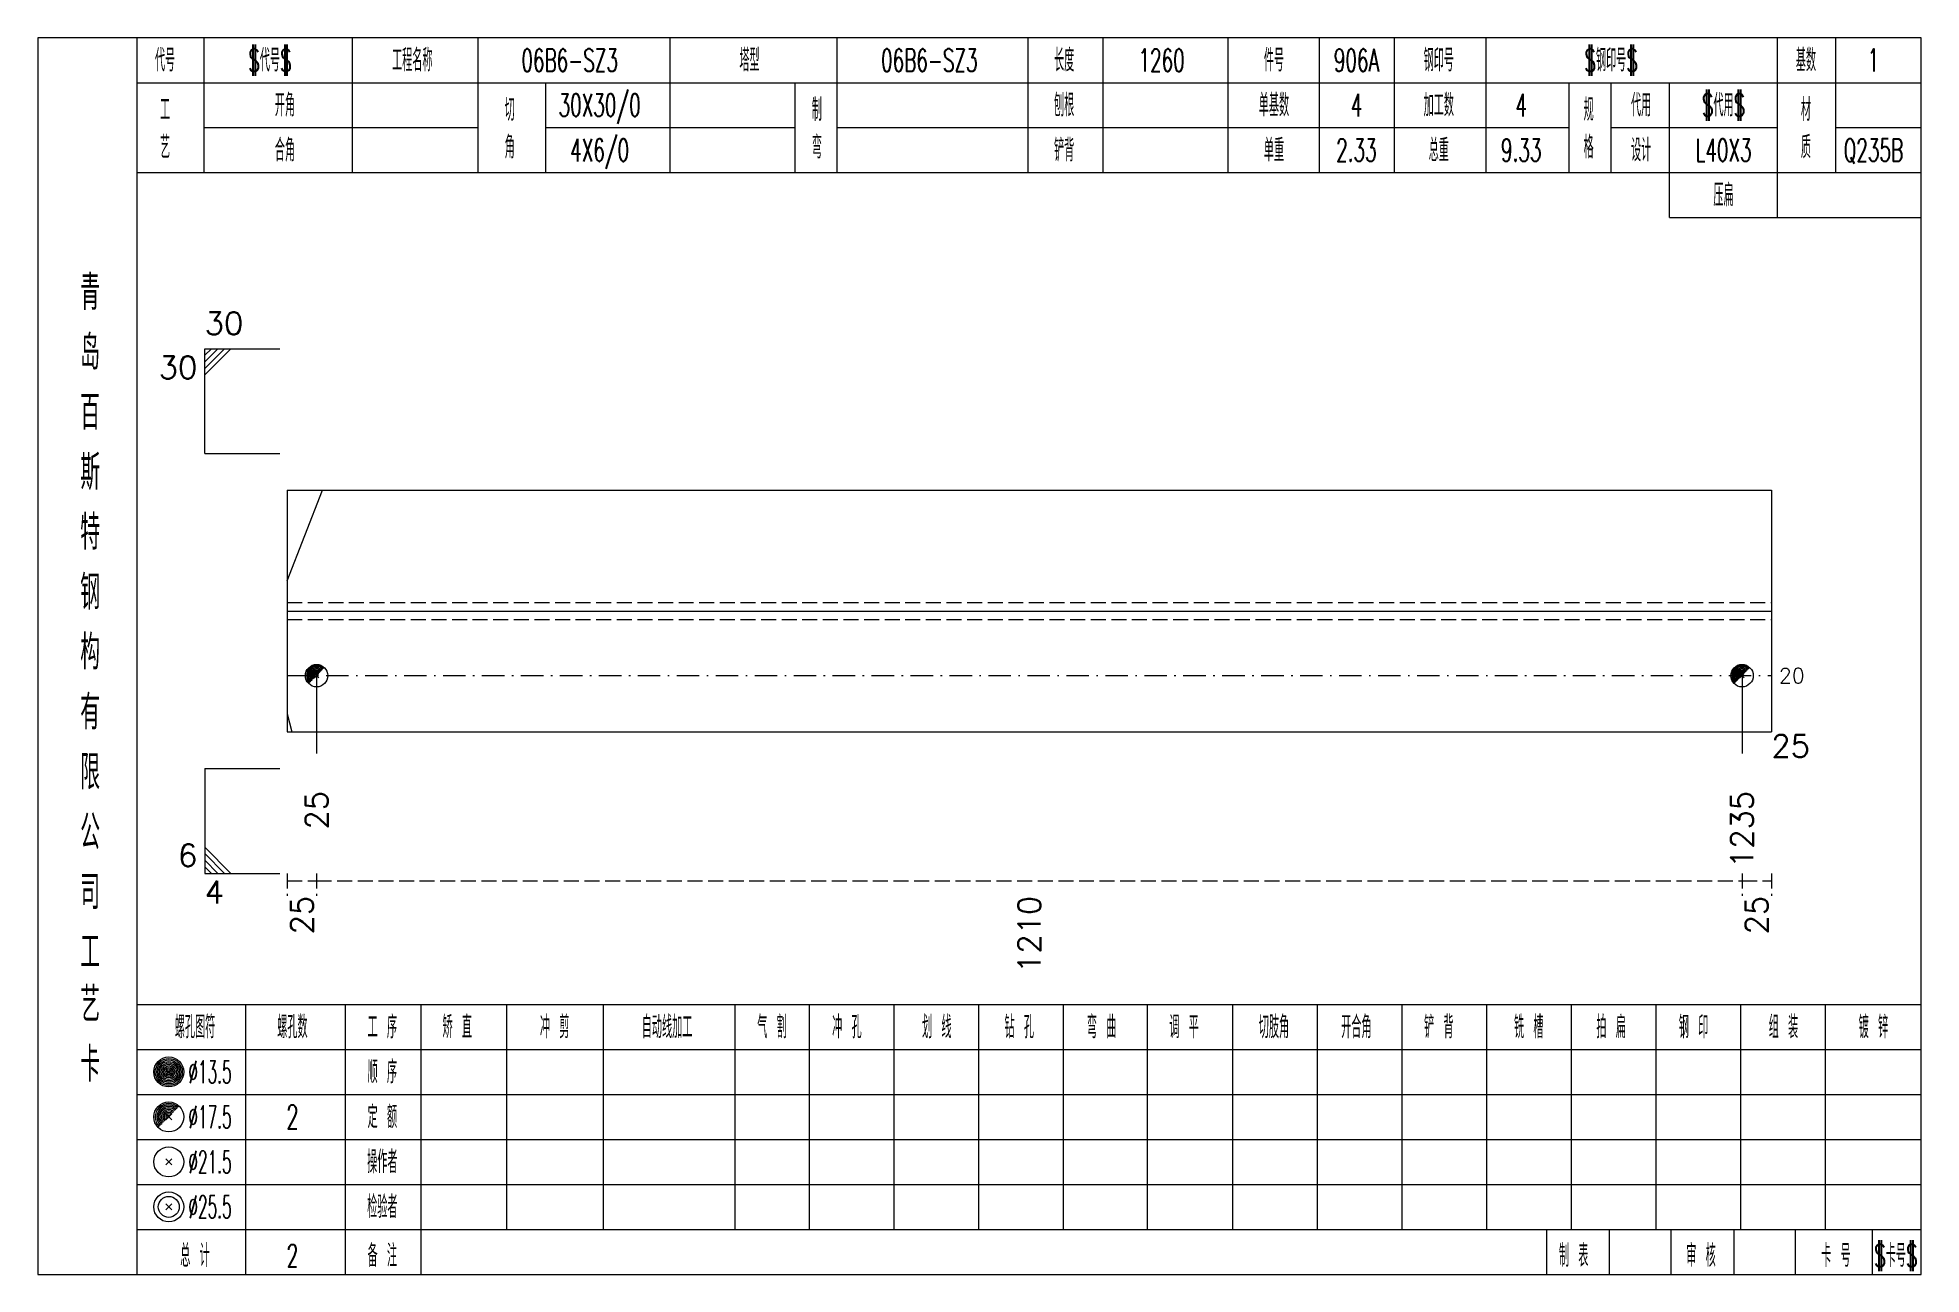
# Model space of a CAD drawing. Extents: x -533 to 8774, y 0 to 7979.
# Drawn here: x 4216.8 to 4468.2, y 1298.7 to 1463.7 of the extents above; entities that cross this region are included whole.
import ezdxf
from ezdxf.enums import TextEntityAlignment as Align

# ---------------------------------------------------------------- set-up
doc = ezdxf.new("R2010")
doc.units = 0
doc.header["$MEASUREMENT"] = 0
doc.linetypes.add('一点画线', pattern=[5.2, 3, -1, 0.2, -1])
doc.linetypes.add('虚线', pattern=[2.75, 2, -0.75])
doc.layers.get('0').update_dxf_attribs({"linetype": 'CONTINUOUS', "lineweight": 25})
for name, color, linetype, lineweight in [('1', 7, 'CONTINUOUS', 25), ('4', 7, 'CONTINUOUS', 25), ('5', 7, 'CONTINUOUS', 25)]:
    doc.layers.add(name, color=color, linetype=linetype, lineweight=lineweight)
doc.styles.get("Standard").update_dxf_attribs({"font": 'simplex.shx', "width": 0.7, "height": 3, "bigfont": 'gbhzfs.shx'})

msp = doc.modelspace()

# ---------------------------------------------------------------- texts
at = {"color": 7, "linetype": 'Continuous', "lineweight": 13}
msp.add_text('30', height=3, dxfattribs=at).set_placement((4239.1, 1423.2), align=Align.BOTTOM_LEFT)
msp.add_text('30', height=3, dxfattribs=at).set_placement((4238.1, 1421.2), align=Align.TOP_RIGHT)
msp.add_text('20', height=2, dxfattribs=at).set_placement((4449.2, 1378.58), align=Align.MIDDLE_LEFT)
msp.add_text('6', height=3, dxfattribs=at).set_placement((4238.1, 1352.2), align=Align.BOTTOM_RIGHT)
msp.add_text('4', height=3, dxfattribs=at).set_placement((4239.1, 1351.2), align=Align.TOP_LEFT)
at = {"color": 8, "linetype": 'Continuous', "lineweight": 9}
for s, p in [('25', (4252.07, 1349.2)), ('1210', (4349.15, 1349.2)), ('25', (4446.23, 1349.2))]:
    msp.add_text(s, height=3, rotation=90, dxfattribs=at).set_placement(p, align=Align.MIDDLE_RIGHT)
at = {"layer": '1', "color": 7, "linetype": 'Continuous', "lineweight": 13}
msp.add_text('25', height=3, dxfattribs=at).set_placement((4448.2, 1369.2), align=Align.MIDDLE_LEFT)
for s, p in [('25', (4254.03, 1363.2)), ('1235', (4444.27, 1363.2))]:
    msp.add_text(s, height=3, rotation=90, dxfattribs=at).set_placement(p, align=Align.MIDDLE_RIGHT)
at = {"layer": '4', "color": 1, "linetype": 'Continuous', "lineweight": 13}
for s, height, width, p in [('代号', 3, 0.6, (4233.8, 1460.7)), ('$代号$', 3, 0.6, (4247.8, 1460.7)), ('工程名称', 3, 0.6, (4266.8, 1460.7)), ('06B6-SZ3', 3, 0.6, (4287.8, 1460.7)), ('塔型', 3, 0.6, (4311.8, 1460.7)), ('06B6-SZ3', 3, 0.6, (4335.8, 1460.7)), ('长度', 3, 0.6, (4353.8, 1460.7)), ('1260', 3, 0.6, (4366.8, 1460.7)), ('件号', 3, 0.6, (4381.8, 1460.7)), ('906A', 3, 0.6, (4392.8, 1460.7)), ('钢印号', 3, 0.6, (4403.8, 1460.7)), ('$钢印号$', 3, 0.6, (4426.8, 1460.7)), ('基数', 3, 0.6, (4452.8, 1460.7)), ('1', 3, 0.6, (4461.8, 1460.7)), ('开角', 3, 0.6, (4249.8, 1454.7)), ('切', 3, 0.6, (4279.8, 1454.1)), ('30X30/0', 3, 0.6, (4291.8, 1454.7)), ('制', 3, 0.6, (4320.8, 1454.1)), ('刨根', 3, 0.6, (4353.8, 1454.7)), ('单基数', 3, 0.6, (4381.8, 1454.7)), ('4', 3, 0.6, (4392.8, 1454.7)), ('加工数', 3, 0.6, (4403.8, 1454.7)), ('4', 3, 0.6, (4414.8, 1454.7)), ('规', 3, 0.6, (4423.8, 1454.1)), ('代用', 3, 0.6, (4430.8, 1454.7)), ('$代用$', 3, 0.6, (4441.8, 1454.7)), ('材', 3, 0.6, (4452.8, 1454.1)), ('工', 3, 0.6, (4233.8, 1454.1)), ('艺', 3, 0.6, (4233.8, 1449.1)), ('角', 3, 0.6, (4279.8, 1449.1)), ('4X6/0', 3, 0.6, (4291.8, 1448.7)), ('弯', 3, 0.6, (4320.8, 1449.1)), ('格', 3, 0.6, (4423.8, 1449.1)), ('质', 3, 0.6, (4452.8, 1449.1)), ('合角', 3, 0.6, (4249.8, 1448.7)), ('铲背', 3, 0.6, (4353.8, 1448.7)), ('单重', 3, 0.6, (4381.8, 1448.7)), ('2.33', 3, 0.6, (4392.8, 1448.7)), ('总重', 3, 0.6, (4403.8, 1448.7)), ('9.33', 3, 0.6, (4414.8, 1448.7)), ('设计', 3, 0.6, (4430.8, 1448.7)), ('L40X3', 3, 0.6, (4441.8, 1448.7)), ('Q235B', 3, 0.6, (4461.8, 1448.7)), ('压扁', 3, 0.6, (4441.8, 1442.7)), ('青', 4.6, 0.8, (4223.8, 1429.7)), ('岛', 4.6, 0.8, (4223.8, 1421.7)), ('百', 4.6, 0.8, (4223.8, 1413.7)), ('斯', 4.6, 0.8, (4223.8, 1405.7)), ('特', 4.6, 0.8, (4223.8, 1397.7)), ('钢', 4.6, 0.8, (4223.8, 1389.7)), ('构', 4.6, 0.8, (4223.8, 1381.7)), ('有', 4.6, 0.8, (4223.8, 1373.7)), ('限', 4.6, 0.8, (4223.8, 1365.7)), ('公', 4.6, 0.8, (4223.8, 1357.7)), ('司', 4.6, 0.8, (4223.8, 1349.7)), ('工', 4.6, 0.8, (4223.8, 1341.7)), ('艺', 4.6, 0.8, (4223.8, 1334.7)), ('螺孔图符', 3, 0.6, (4237.8, 1331.7)), ('螺孔数', 3, 0.6, (4250.8, 1331.7)), ('工 序', 3, 0.6, (4262.8, 1331.7)), ('矫 直', 3, 0.6, (4272.8, 1331.7)), ('冲 剪', 3, 0.6, (4285.8, 1331.7)), ('自动线加工', 3, 0.6, (4300.8, 1331.7)), ('气 割', 3, 0.6, (4314.8, 1331.7)), ('冲 孔', 3, 0.6, (4324.8, 1331.7)), ('划 线', 3, 0.6, (4336.8, 1331.7)), ('钻 孔', 3, 0.6, (4347.8, 1331.7)), ('弯 曲', 3, 0.6, (4358.8, 1331.7)), ('调 平', 3, 0.6, (4369.8, 1331.7)), ('切肢角', 3, 0.6, (4381.8, 1331.7)), ('开合角', 3, 0.6, (4392.8, 1331.7)), ('铲 背', 3, 0.6, (4403.8, 1331.7)), ('铣 槽', 3, 0.6, (4415.8, 1331.7)), ('拍 扁', 3, 0.6, (4426.8, 1331.7)), ('钢 印', 3, 0.6, (4437.8, 1331.7)), ('组 装', 3, 0.6, (4449.8, 1331.7)), ('镀 锌', 3, 0.6, (4461.8, 1331.7)), ('卡', 4.6, 0.8, (4223.8, 1326.7)), ('顺 序', 3, 0.6, (4262.8, 1325.7)), ('%%C13.5', 3, 0.5, (4239.8, 1325.7)), ('%%C17.5', 3, 0.5, (4239.8, 1319.7)), ('2', 3.2, 0.6, (4250.8, 1319.7)), ('定 额', 3, 0.6, (4262.8, 1319.7)), ('%%C21.5', 3, 0.5, (4239.8, 1313.7)), ('操作者', 3, 0.6, (4262.8, 1313.7)), ('%%C25.5', 3, 0.5, (4239.8, 1307.7)), ('检验者', 3, 0.6, (4262.8, 1307.7)), ('总 计', 3, 0.6, (4237.8, 1301.2)), ('2', 3, 0.6, (4250.8, 1301.2)), ('备 注', 3, 0.6, (4262.8, 1301.2)), ('制 表', 3, 0.6, (4421.8, 1301.2)), ('审 核', 3, 0.6, (4438.8, 1301.2)), ('卡 号', 3, 0.6, (4456.8, 1301.2)), ('$卡号$', 3, 0.6, (4464.8, 1301.2))]:
    msp.add_text(s, height=height, dxfattribs=dict(at, width=width)).set_placement(p, align=Align.MIDDLE_CENTER)

# ---------------------------------------------------------------- blocks, each defined once
blk = doc.blocks.new('孔17.5')
at = {"layer": '5', "color": 7, "linetype": 'Continuous', "lineweight": 0}
for p, q in [((-0.2, -0.2), (0.2, 0.2)), ((-0.2, 0.2), (0.2, -0.2))]:
    blk.add_line(p, q, dxfattribs=at)
at = {"layer": '5', "color": 7, "linetype": 'Continuous', "lineweight": 13}
blk.add_circle((0, 0), 1, dxfattribs=at)
for radius in [0.9, 0.8, 0.7, 0.6, 0.5, 0.4, 0.3, 0.2, 0.1]:
    blk.add_arc((0, 0), radius, 45, 225, dxfattribs=at)

# ---------------------------------------------------------------- linework, layer by layer
at = {"color": 7, "linetype": 'Continuous', "lineweight": 13}
for p, q in [((4239.1, 1422.2), (4249.1, 1422.2)), ((4239.1, 1408.2), (4239.1, 1422.2)), ((4239.98, 1422.2), (4239.1, 1421.33)), ((4240.85, 1422.2), (4239.1, 1420.45)), ((4241.73, 1422.2), (4239.1, 1419.58)), ((4242.6, 1422.2), (4239.1, 1418.7)), ((4239.1, 1408.2), (4249.1, 1408.2)), ((4250.1, 1391.23), (4254.82, 1403.33)), ((4254.03, 1378.58), (4254.03, 1368.2)), ((4444.27, 1378.58), (4444.27, 1368.2)), ((4250.1, 1373.5), (4250.73, 1371.08)), ((4239.1, 1366.2), (4249.1, 1366.2)), ((4239.1, 1366.2), (4239.1, 1352.2)), ((4242.6, 1352.2), (4239.1, 1355.7)), ((4241.73, 1352.2), (4239.1, 1354.83)), ((4240.85, 1352.2), (4239.1, 1353.95)), ((4239.98, 1352.2), (4239.1, 1353.08)), ((4239.1, 1352.2), (4249.1, 1352.2))]:
    msp.add_line(p, q, dxfattribs=at)
at = {"color": 7, "linetype": 'Continuous', "lineweight": 18}
for p, q in [((4250.1, 1403.33), (4250.1, 1371.08)), ((4250.1, 1403.33), (4448.2, 1403.33)), ((4448.2, 1403.33), (4448.2, 1371.08)), ((4250.1, 1387.2), (4448.2, 1387.2))]:
    msp.add_line(p, q, dxfattribs=at)
at = {"color": 1, "linetype": '虚线', "lineweight": 18}
for p, q in [((4250.1, 1388.33), (4448.2, 1388.33)), ((4250.1, 1386.08), (4448.2, 1386.08))]:
    msp.add_line(p, q, dxfattribs=at)
at = {"color": 3, "linetype": '一点画线', "lineweight": 13}
msp.add_line((4250.1, 1378.58), (4448.2, 1378.58), dxfattribs=at)
at = {"color": 8, "linetype": '虚线', "lineweight": 9}
for p, q in [((4250.1, 1352.2), (4250.1, 1349.2)), ((4250.1, 1351.2), (4254.03, 1351.2)), ((4254.03, 1352.2), (4254.03, 1349.2)), ((4254.03, 1352.2), (4254.03, 1349.2)), ((4254.03, 1351.2), (4444.27, 1351.2)), ((4444.27, 1352.2), (4444.27, 1349.2)), ((4444.27, 1352.2), (4444.27, 1349.2)), ((4444.27, 1351.2), (4448.2, 1351.2)), ((4448.2, 1352.2), (4448.2, 1349.2))]:
    msp.add_line(p, q, dxfattribs=at)
at = {"layer": '1', "color": 7, "linetype": 'Continuous', "lineweight": 18}
msp.add_line((4250.1, 1371.08), (4448.2, 1371.08), dxfattribs=at)
at = {"layer": '4', "color": 1, "linetype": 'Continuous', "lineweight": 18}
for p, q in [((4230.1, 1298.7), (4230.1, 1463.7)), ((4239, 1445.7), (4239, 1463.7)), ((4258.8, 1445.7), (4258.8, 1463.7)), ((4275.6, 1445.7), (4275.6, 1463.7)), ((4301.2, 1445.7), (4301.2, 1463.7)), ((4323.5, 1445.7), (4323.5, 1463.7)), ((4349, 1445.7), (4349, 1463.7)), ((4359, 1445.7), (4359, 1463.7)), ((4375.7, 1445.7), (4375.7, 1463.7)), ((4387.9, 1445.7), (4387.9, 1463.7)), ((4397.9, 1445.7), (4397.9, 1463.7)), ((4410.1, 1445.7), (4410.1, 1463.7)), ((4449, 1439.7), (4449, 1463.7)), ((4456.8, 1445.7), (4456.8, 1463.7)), ((4230.1, 1457.7), (4468.2, 1457.7)), ((4284.6, 1445.7), (4284.6, 1457.7)), ((4317.9, 1445.7), (4317.9, 1457.7)), ((4421.2, 1445.7), (4421.2, 1457.7)), ((4426.8, 1445.7), (4426.8, 1457.7)), ((4434.6, 1439.7), (4434.6, 1457.7)), ((4239, 1451.7), (4275.6, 1451.7)), ((4284.6, 1451.7), (4317.9, 1451.7)), ((4323.5, 1451.7), (4421.2, 1451.7)), ((4426.8, 1451.7), (4449, 1451.7)), ((4456.8, 1451.7), (4468.2, 1451.7)), ((4230.1, 1445.7), (4468.2, 1445.7)), ((4434.6, 1439.7), (4468.2, 1439.7)), ((4230.1, 1334.7), (4468.2, 1334.7)), ((4244.6, 1298.7), (4244.6, 1334.7)), ((4257.9, 1298.7), (4257.9, 1334.7)), ((4268, 1298.7), (4268, 1334.7)), ((4279.4, 1304.7), (4279.4, 1334.7)), ((4292.3, 1304.7), (4292.3, 1334.7)), ((4309.9, 1304.7), (4309.9, 1334.7)), ((4319.8, 1304.7), (4319.8, 1334.7)), ((4331.1, 1304.7), (4331.1, 1334.7)), ((4342.4, 1304.7), (4342.4, 1334.7)), ((4353.7, 1304.7), (4353.7, 1334.7)), ((4364.9, 1304.7), (4364.9, 1334.7)), ((4376.3, 1304.7), (4376.3, 1334.7)), ((4387.6, 1304.7), (4387.6, 1334.7)), ((4398.9, 1304.7), (4398.9, 1334.7)), ((4410.2, 1304.7), (4410.2, 1334.7)), ((4421.5, 1304.7), (4421.5, 1334.7)), ((4432.8, 1304.7), (4432.8, 1334.7)), ((4444.1, 1304.7), (4444.1, 1334.7)), ((4455.4, 1304.7), (4455.4, 1334.7)), ((4230.1, 1328.7), (4468.2, 1328.7)), ((4230.1, 1322.7), (4468.2, 1322.7)), ((4230.1, 1316.7), (4468.2, 1316.7)), ((4230.1, 1310.7), (4468.2, 1310.7)), ((4230.1, 1304.7), (4468.2, 1304.7)), ((4418.2, 1298.7), (4418.2, 1304.7)), ((4426.6, 1298.7), (4426.6, 1304.7)), ((4434.8, 1298.7), (4434.8, 1304.7)), ((4443.2, 1298.7), (4443.2, 1304.7)), ((4451.4, 1298.7), (4451.4, 1304.7)), ((4461.7, 1298.7), (4461.7, 1304.7))]:
    msp.add_line(p, q, dxfattribs=at)
at = {"layer": '4', "color": 7, "linetype": 'Continuous', "lineweight": 13}
for p, q in [((4234.1, 1325.5), (4234.5, 1325.9)), ((4234.5, 1325.5), (4234.1, 1325.9)), ((4233.9, 1313.3), (4234.7, 1314.1)), ((4234.7, 1313.3), (4233.9, 1314.1)), ((4233.9, 1307.3), (4234.7, 1308.1)), ((4234.7, 1307.3), (4233.9, 1308.1))]:
    msp.add_line(p, q, dxfattribs=at)
at = {"layer": '4', "color": 7, "linetype": 'Continuous', "lineweight": 0}
for p, q in [((4233.9, 1319.3), (4234.7, 1320.1)), ((4233.9, 1320.1), (4234.7, 1319.3))]:
    msp.add_line(p, q, dxfattribs=at)
at = {"layer": '4', "color": 1, "linetype": 'Continuous', "lineweight": 18}
msp.add_lwpolyline([(4216.8, 1463.7), (4216.8, 1298.7), (4468.2, 1298.7), (4468.2, 1463.7)], close=True, dxfattribs=at)
at = {"layer": '4', "color": 7, "linetype": 'Continuous', "lineweight": 13}
for centre, radius in [((4234.3, 1325.7), 2), ((4234.3, 1325.7), 1.8), ((4234.3, 1325.7), 1.6), ((4234.3, 1325.7), 1.4), ((4234.3, 1325.7), 1.2), ((4234.3, 1325.7), 1), ((4234.3, 1325.7), 0.8), ((4234.3, 1325.7), 0.6), ((4234.3, 1325.7), 0.4), ((4234.3, 1325.7), 0.2), ((4234.3, 1319.7), 2), ((4234.3, 1313.7), 2), ((4234.3, 1307.7), 2), ((4234.3, 1307.7), 1.4)]:
    msp.add_circle(centre, radius, dxfattribs=at)
for radius in [1.8, 1.6, 1.4, 1.2, 1, 0.8, 0.6, 0.4, 0.2]:
    msp.add_arc((4234.3, 1319.7), radius, 45, 225, dxfattribs=at)

# ---------------------------------------------------------------- block references
at = {"layer": '1', "color": 7, "linetype": 'Continuous', "lineweight": 13, "xscale": 1.5, "yscale": 1.5, "zscale": 1.5}
for p in [(4254.03, 1378.58), (4444.27, 1378.58)]:
    msp.add_blockref('孔17.5', p, dxfattribs=at)

msp.set_redraw_order([(e.dxf.handle, doc.entitydb.next_handle()) for e in msp.query("TEXT MTEXT ATTDEF DIMENSION ARC_DIMENSION")])  # texts and dimensions are drawn at this point

doc.saveas('drawing.dxf')
